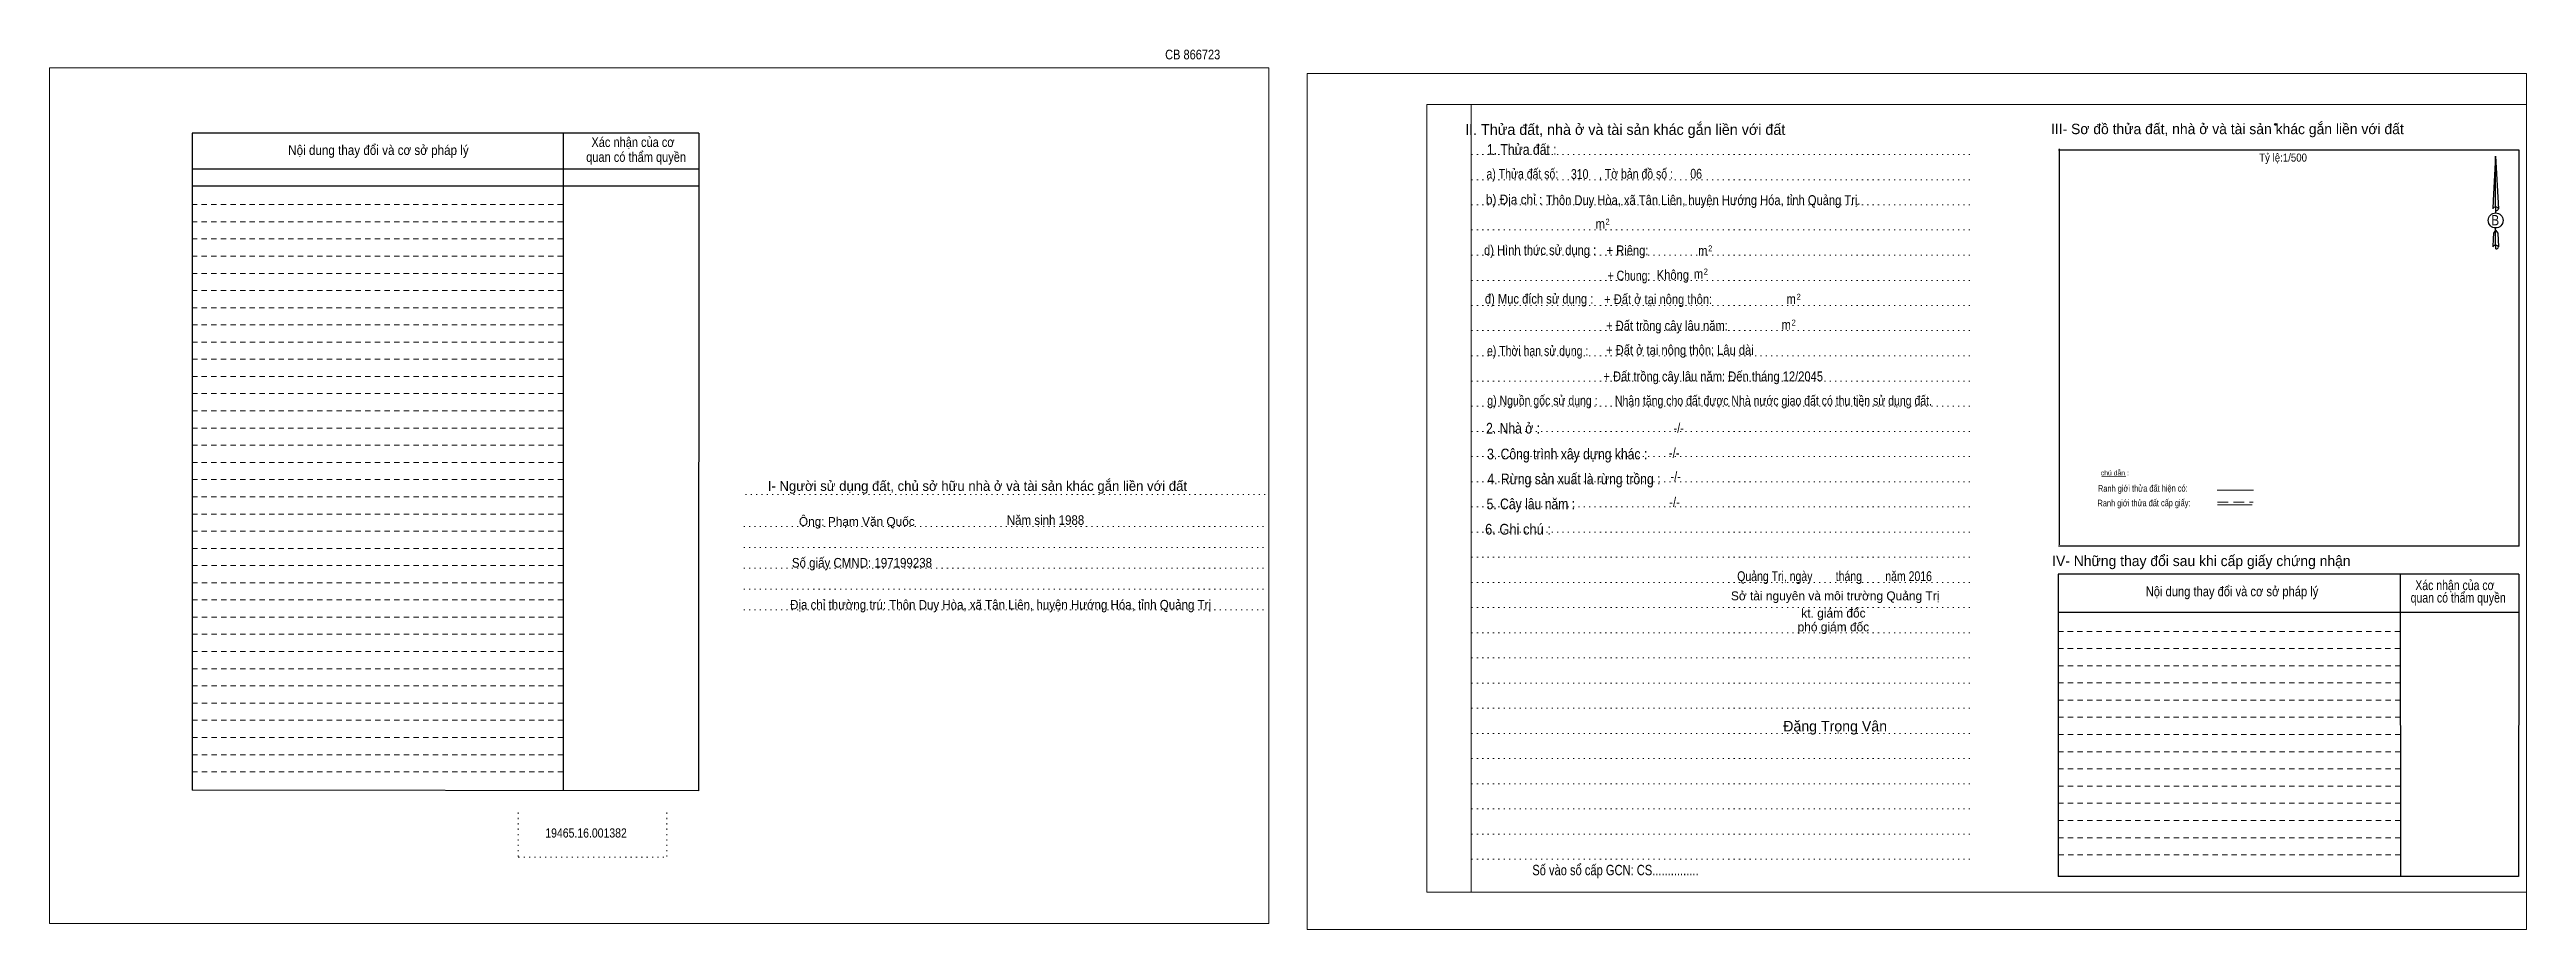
# Model space of a CAD drawing. Header units: metres. Extents: x 549058 to 549717, y 1838375 to 1838523.
# Drawn here: x 549058 to 549474.8, y 1838374.7 to 1838522.7 of the extents above; entities that cross this region are included whole.
import ezdxf
from ezdxf.enums import TextEntityAlignment as Align

# ---------------------------------------------------------------- set-up
doc = ezdxf.new("R2010")
doc.units = ezdxf.units.M
doc.header["$LTSCALE"] = 0.6
doc.header["$PDMODE"] = 32
doc.header["$PDSIZE"] = 0.3
for name, pattern in [('DOTTED', [1.5, 0.3, -1.2]), ('MEDIUM_DASHED', [4.5, 3, -1.5]), ('SHORT_DASHED', [2.7, 1.5, -1.2])]:
    doc.linetypes.add(name, pattern=pattern)
for name, color, linetype, lineweight in [('1', 7, 'DOTTED', 13), ('18', 7, 'Continuous', 25), ('2', 7, 'SHORT_DASHED', 13), ('28', 7, 'Continuous', 25), ('55', 7, 'Continuous', 13)]:
    doc.layers.add(name, color=color, linetype=linetype, lineweight=lineweight)
doc.layers.add('40', color=7, linetype='Continuous')
doc.layers.add('8', color=7, linetype='Continuous')

msp = doc.modelspace()

# ---------------------------------------------------------------- texts
at = {"layer": '18'}
for s, height, p in [('II. Thửa đất, nhà ở và tài sản khác gắn liền với đất', 1.8, (549323.16, 1838508.36)), ('Sở tài nguyên và môi trường Quảng Trị', 1.5, (549358.49, 1838430.04)), ('kt. giám đốc', 1.5, (549358.2, 1838427.14)), ('phó giám đốc', 1.5, (549358.19, 1838424.82)), ('Đặng Trọng Vân', 1.782, (549358.485, 1838407.98))]:
    msp.add_text(s, height=height, dxfattribs=at).set_placement(p, align=Align.CENTER)
for s, height, width, p in [('1. Thửa đất :', 1.8, 0.85, (549305.745, 1838505)), ('a) Thửa đất số:              , Tờ bản đồ số : ', 1.65, 0.8, (549315.74, 1838500.98)), ('06', 1.65, 0.8, (549335.1, 1838501)), ('b) Địa chỉ : ', 1.65, 0.9, (549304.73, 1838496.66)), (' Thôn Duy Hòa, xã Tân Liên, huyện Hướng Hóa, tỉnh Quảng Trị.', 1.65, 0.85, (549336.02, 1838496.56)), (' m', 1.65, 0.85, (549318.695, 1838492.56)), ('2', 1, 0.75, (549320.185, 1838493.26)), ('B', 1.728, 0.85, (549469.585, 1838493.14)), ('d) Hình thức sử dụng :', 1.65, 0.85, (549308.835, 1838488.14)), ('+ Riêng: ', 1.65, 0.85, (549323.805, 1838488.1)), (' m', 1.65, 0.85, (549335.955, 1838488.04)), ('2', 1, 0.75, (549337.465, 1838488.76)), ('       + Chung:', 1.65, 0.8, (549322.075, 1838483.86)), ('Không', 1.65, 0.85, (549331.175, 1838483.98)), (' m', 1.65, 0.85, (549335.215, 1838484.14)), ('2', 1, 0.75, (549336.725, 1838484.86)), ('đ) Mục đích sử dụng :', 1.65, 0.85, (549308.665, 1838479.96)), ('+ Đất ở tại nông thôn:', 1.65, 0.85, (549328.695, 1838479.88)), (' m', 1.65, 0.85, (549350.835, 1838479.92)), ('2', 1, 0.75, (549352.345, 1838480.62)), ('+ Đất trồng cây lâu năm:', 1.65, 0.85, (549330.18, 1838475.44)), (' m', 1.65, 0.85, (549349.995, 1838475.58)), ('2', 1, 0.75, (549351.505, 1838476.28)), ('e) Thời hạn sử dụng :', 1.65, 0.8, (549308.42, 1838471.2)), ('+ Đất ở tại nông thôn: Lâu dài', 1.65, 0.85, (549332.36, 1838471.34)), ('+ Đất trồng cây lâu năm: Đến tháng 12/2045', 1.65, 0.85, (549337.965, 1838466.9)), ('g) Nguồn gốc sử dụng :', 1.65, 0.8, (549309.22, 1838462.84)), ('Nhận tặng cho đất được Nhà nước giao đất có thu tiền sử dụng đất.', 1.65, 0.8, (549348.1, 1838462.82)), ('2. Nhà ở :', 1.8, 0.85, (549304.275, 1838458.1)), ('3. Công trình xây dựng khác :', 1.8, 0.85, (549313.39, 1838453.76)), ('4. Rừng sản xuất là rừng trồng :', 1.8, 0.85, (549314.525, 1838449.56)), ('5. Cây lâu năm :', 1.8, 0.85, (549307.27, 1838445.36)), ('6. Ghi chú :', 1.8, 0.9, (549305.115, 1838441.1)), ('Quảng Trị, ngày        tháng        năm 2016', 1.65, 0.8, (549358.395, 1838433.28)), ('19465.16.001382', 1.55, 0.85, (549148.26, 1838390.12)), ('Số vào sổ cấp GCN: CS...............', 1.75, 0.8, (549321.51, 1838383.78))]:
    msp.add_text(s, height=height, dxfattribs=dict(at, width=width)).set_placement(p, align=Align.CENTER)
at = {"layer": '2'}
for s, height, width, p in [('Xác nhận của cơ', 1.63, 0.85, (549156.155, 1838506.32)), ('Xác nhận của cơ', 1.63, 0.85, (549156.155, 1838506.32)), ('Nội dung thay đổi và cơ sở pháp lý', 1.63, 0.9, (549113.32, 1838504.98)), ('Nội dung thay đổi và cơ sở pháp lý', 1.63, 0.9, (549113.32, 1838504.98)), (' quan có thẩm quyền', 1.63, 0.85, (549156.425, 1838503.82)), (' quan có thẩm quyền', 1.63, 0.85, (549156.425, 1838503.82)), ('Tỷ lệ:1/500', 1.35, 0.9, (549433.88, 1838503.86))]:
    msp.add_text(s, height=height, dxfattribs=dict(at, width=width)).set_placement(p, align=Align.CENTER)
at = {"layer": '28'}
for s, height, p in [('III- Sơ đồ thửa đất, nhà ở và tài sản khác gắn liền với đất', 1.75, (549424.5, 1838508.48)), ('I- Người sử dụng đất, chủ sở hữu nhà ở và tài sản khác gắn liền với đất', 1.653, (549214.125, 1838448.46)), ('Ông: Phạm Văn Quốc', 1.49, (549193.83, 1838442.56)), ('IV- Những thay đổi sau khi cấp giấy chứng nhận', 1.75, (549420.125, 1838435.8))]:
    msp.add_text(s, height=height, dxfattribs=at).set_placement(p, align=Align.CENTER)
for s, height, width, p in [('-/-', 1.65, 0.85, (549332.155, 1838458.2)), ('-/-', 1.65, 0.85, (549331.395, 1838454.02)), ('-/-', 1.65, 0.85, (549331.655, 1838450.06)), ('-/-', 1.65, 0.85, (549331.455, 1838445.74)), ('Năm sinh 1988', 1.61, 0.9, (549225.59, 1838442.74)), ('Số giấy CMND: 197199238', 1.61, 0.9, (549194.695, 1838435.56)), ('Nội dung thay đổi và cơ sở pháp lý', 1.65, 0.85, (549425.29, 1838430.72)), ('Xác nhận của cơ', 1.65, 0.8, (549462.795, 1838431.76)), ('Địa chỉ thường trú: Thôn Duy Hòa, xã Tân Liên, huyện Hướng Hóa, tỉnh Quảng Trị', 1.61, 0.9, (549218.02, 1838428.5)), (' quan có thẩm quyền', 1.65, 0.8, (549463.105, 1838429.66))]:
    msp.add_text(s, height=height, dxfattribs=dict(at, width=width)).set_placement(p, align=Align.CENTER)
at = {"layer": '40', "width": 0.85}
msp.add_text('CB 866723', height=1.63, dxfattribs=at).set_placement((549250.36, 1838521.06), align=Align.CENTER)
at = {"layer": '55', "width": 0.8}
for s, height, p in [('Ranh giới thửa đất hiện có:', 1.128, (549410.2687, 1838448.3175)), ('Ranh giới thửa đất cấp giấy:', 1.123, (549410.4687, 1838445.8581))]:
    msp.add_text(s, height=height, rotation=0.135, dxfattribs=at).set_placement(p, align=Align.CENTER)
at = {"layer": '55'}
msp.add_text('chú dẫn :', height=0.8279, rotation=359.974, dxfattribs=at).set_placement((549405.5598, 1838451.0589), align=Align.CENTER)
at = {"layer": '8', "width": 0.8}
msp.add_text('310', height=1.65, dxfattribs=at).set_placement((549315.49, 1838500.94), align=Align.CENTER)

# ---------------------------------------------------------------- linework, layer by layer
at = {"layer": '1', "linetype": 'Continuous'}
for p, q in [((549289.74, 1838513.46), (549474.84, 1838513.46)), ((549289.74, 1838513.46), (549289.74, 1838380.96)), ((549474.84, 1838513.46), (549474.84, 1838379.84)), ((549289.74, 1838380.96), (549474.84, 1838380.96))]:
    msp.add_line(p, q, dxfattribs=at)
at = {"layer": '1'}
for p, q in [((549297.24, 1838513.46), (549297.24, 1838380.96)), ((549297.24, 1838513.46), (549297.24, 1838380.96)), ((549297.3, 1838505.06), (549381.84, 1838505.06)), ((549297.3, 1838500.82), (549381.84, 1838500.82)), ((549297.3, 1838496.58), (549381.84, 1838496.58)), ((549297.3, 1838492.36), (549381.84, 1838492.36)), ((549297.3, 1838488.12), (549381.84, 1838488.12)), ((549297.3, 1838483.88), (549381.84, 1838483.88)), ((549297.3, 1838479.64), (549381.84, 1838479.64)), ((549297.3, 1838475.42), (549381.84, 1838475.42)), ((549297.3, 1838471.16), (549381.84, 1838471.16)), ((549297.3, 1838466.94), (549381.84, 1838466.94)), ((549297.3, 1838462.7), (549381.84, 1838462.7)), ((549297.3, 1838458.46), (549381.84, 1838458.46)), ((549297.3, 1838454.22), (549381.84, 1838454.22)), ((549297.3, 1838450), (549381.84, 1838450)), ((549175.08, 1838447.84), (549263.14, 1838447.84)), ((549297.3, 1838445.76), (549381.84, 1838445.76)), ((549174.8, 1838442.44), (549262.84, 1838442.44)), ((549297.3, 1838441.52), (549381.84, 1838441.52)), ((549174.8, 1838438.94), (549262.84, 1838438.94)), ((549297.3, 1838437.28), (549381.84, 1838437.28)), ((549174.8, 1838435.44), (549262.84, 1838435.44)), ((549297.3, 1838433.04), (549381.84, 1838433.04)), ((549174.8, 1838431.94), (549262.84, 1838431.94)), ((549174.8, 1838428.44), (549262.84, 1838428.44)), ((549297.3, 1838428.82), (549381.84, 1838428.82)), ((549297.3, 1838424.58), (549381.84, 1838424.58)), ((549297.3, 1838420.34), (549381.84, 1838420.34)), ((549297.3, 1838416.1), (549381.84, 1838416.1)), ((549297.3, 1838411.88), (549381.84, 1838411.88)), ((549297.3, 1838407.64), (549381.84, 1838407.64)), ((549297.3, 1838403.4), (549381.84, 1838403.4)), ((549297.3, 1838399.16), (549381.84, 1838399.16)), ((549136.86, 1838394.32), (549136.86, 1838386.8)), ((549161.84, 1838394.32), (549161.84, 1838386.8)), ((549297.3, 1838394.94), (549381.84, 1838394.94)), ((549136.86, 1838386.8), (549161.84, 1838386.8)), ((549297.3, 1838390.7), (549381.84, 1838390.7)), ((549297.3, 1838386.46), (549381.84, 1838386.46))]:
    msp.add_line(p, q, dxfattribs=at)
at = {"layer": '1', "linetype": 'Continuous'}
for points in [[(549057.96, 1838375.66), (549263.16, 1838375.66), (549263.16, 1838519.66), (549057.96, 1838519.66)], [(549057.96, 1838519.66), (549263.16, 1838519.66), (549263.16, 1838375.66), (549057.96, 1838375.66)], [(549057.96, 1838375.66), (549263.16, 1838375.66), (549263.16, 1838519.66), (549057.96, 1838519.66)], [(549269.64, 1838374.66), (549474.84, 1838374.66), (549474.84, 1838518.66), (549269.64, 1838518.66)], [(549297.24, 1838513.46), (549474.84, 1838513.46), (549474.84, 1838380.96), (549297.24, 1838380.96)]]:
    msp.add_lwpolyline(points, close=True, dxfattribs=at)
at = {"layer": '18'}
for p, q in [((549469.64, 1838504.76), (549470.12, 1838495.92)), ((549469.64, 1838504.76), (549470.12, 1838495.92)), ((549469.64, 1838504.76), (549470.12, 1838495.92)), ((549469.26, 1838497.3), (549469.18, 1838495.94)), ((549469.64, 1838496.22), (549469.64, 1838495.88)), ((549469.64, 1838495.88), (549469.64, 1838495.62)), ((549469.64, 1838495.62), (549469.64, 1838495.28)), ((549469.64, 1838495.62), (549469.64, 1838495.28)), ((549469.64, 1838495.62), (549469.64, 1838495.28)), ((549470.12, 1838495.92), (549470.12, 1838495.94)), ((549469.64, 1838492.3), (549469.64, 1838492.7)), ((549469.64, 1838492.3), (549469.64, 1838492.7)), ((549469.64, 1838492.3), (549469.64, 1838492.7)), ((549469.64, 1838492.3), (549470, 1838491.82)), ((549469.64, 1838492.3), (549470, 1838491.82)), ((549469.64, 1838492.3), (549470, 1838491.82)), ((549470, 1838491.82), (549470.12, 1838489.5)), ((549470, 1838491.82), (549470.12, 1838489.5)), ((549470, 1838491.82), (549470.12, 1838489.5)), ((549469.64, 1838489.8), (549469.64, 1838489.46)), ((549469.64, 1838489.46), (549469.64, 1838489.2)), ((549470.12, 1838489.5), (549470.12, 1838489.52))]:
    msp.add_line(p, q, dxfattribs=at)
for points in [[(549469.64, 1838496.22), (549469.64, 1838504.76), (549469.26, 1838497.3)], [(549469.64, 1838489.8), (549469.64, 1838492.3), (549469.32, 1838491.82), (549469.26, 1838490.88), (549469.18, 1838489.52)]]:
    msp.add_lwpolyline(points, dxfattribs=at)
msp.add_ellipse((549469.6586, 1838493.9547), major_axis=(0, 1.258), ratio=0.983453, dxfattribs=at)
for centre, start_param, end_param in [((549469.659, 1838495.8932), 1.57079633, 3.07445202), ((549469.659, 1838495.8932), 0.06714063, 1.57079633), ((549469.659, 1838495.8932), 4.71238898, 6.28318531), ((549469.659, 1838489.4727), 2.49106941, 3.07427841), ((549469.659, 1838489.4727), 1.57079633, 2.49106941), ((549469.659, 1838489.4727), 0.06714063, 1.57079633), ((549469.659, 1838489.4727), 4.71238898, 6.28318531)]:
    msp.add_ellipse(centre, major_axis=(0.4535, 0), ratio=0.655448, start_param=start_param, end_param=end_param, dxfattribs=at)
at = {"layer": '2', "linetype": 'Continuous', "lineweight": 25}
for p, q in [((549167.22, 1838508.62), (549081.96, 1838508.62)), ((549081.96, 1838508.62), (549081.96, 1838398.1)), ((549144.38, 1838508.62), (549144.42, 1838398.02)), ((549167.22, 1838502.58), (549082.06, 1838502.58)), ((549167.22, 1838499.7), (549082.06, 1838499.7))]:
    msp.add_line(p, q, dxfattribs=at)
at = {"layer": '2'}
for p, q in [((549144.38, 1838496.64), (549081.94, 1838496.64)), ((549144.38, 1838493.74), (549081.94, 1838493.74)), ((549144.38, 1838493.74), (549081.96, 1838493.74)), ((549144.38, 1838490.84), (549081.96, 1838490.84)), ((549144.38, 1838487.96), (549081.96, 1838487.96)), ((549144.38, 1838485.06), (549081.96, 1838485.06)), ((549144.38, 1838482.16), (549081.96, 1838482.16)), ((549144.38, 1838479.28), (549081.96, 1838479.28)), ((549144.4, 1838476.38), (549081.96, 1838476.38)), ((549144.4, 1838473.5), (549081.96, 1838473.5)), ((549144.4, 1838470.6), (549081.96, 1838470.6)), ((549144.4, 1838467.7), (549081.96, 1838467.7)), ((549144.4, 1838464.82), (549081.96, 1838464.82)), ((549144.4, 1838461.92), (549081.96, 1838461.92)), ((549144.4, 1838459.02), (549081.96, 1838459.02)), ((549144.4, 1838456.14), (549081.96, 1838456.14)), ((549144.4, 1838453.24), (549081.96, 1838453.24)), ((549144.4, 1838450.36), (549081.96, 1838450.36)), ((549144.4, 1838447.46), (549081.96, 1838447.46)), ((549144.4, 1838444.56), (549081.96, 1838444.56)), ((549144.4, 1838441.68), (549081.96, 1838441.68)), ((549144.4, 1838438.78), (549081.96, 1838438.78)), ((549144.42, 1838435.88), (549081.96, 1838435.88)), ((549144.42, 1838433), (549081.96, 1838433)), ((549144.42, 1838430.1), (549081.96, 1838430.1)), ((549144.42, 1838427.2), (549081.96, 1838427.2)), ((549144.42, 1838424.32), (549081.96, 1838424.32)), ((549144.42, 1838421.42), (549081.96, 1838421.42)), ((549453.6, 1838421.92), (549396.04, 1838421.92)), ((549144.42, 1838418.54), (549081.96, 1838418.54)), ((549453.62, 1838419.04), (549396.04, 1838419.04)), ((549453.62, 1838416.14), (549396.04, 1838416.14)), ((549144.42, 1838415.64), (549081.96, 1838415.64)), ((549144.42, 1838412.74), (549081.96, 1838412.74)), ((549453.62, 1838413.24), (549396.04, 1838413.24)), ((549144.42, 1838409.86), (549081.96, 1838409.86)), ((549453.62, 1838410.36), (549396.04, 1838410.36)), ((549453.62, 1838407.46), (549396.04, 1838407.46)), ((549144.42, 1838406.96), (549081.96, 1838406.96)), ((549144.42, 1838404.06), (549081.96, 1838404.06)), ((549453.62, 1838404.56), (549396.04, 1838404.56)), ((549144.42, 1838401.18), (549081.96, 1838401.18)), ((549453.64, 1838401.68), (549396.04, 1838401.68)), ((549453.64, 1838398.78), (549396.04, 1838398.78)), ((549453.64, 1838395.9), (549396.04, 1838395.9)), ((549453.64, 1838393), (549396.04, 1838393)), ((549453.64, 1838390.1), (549396.04, 1838390.1)), ((549453.66, 1838387.22), (549396.04, 1838387.22))]:
    msp.add_line(p, q, dxfattribs=at)
at = {"layer": '2', "linetype": 'Continuous', "lineweight": 25}
msp.add_lwpolyline([(549167.22, 1838508.62), (549167.18, 1838397.98), (549081.96, 1838398.1)], dxfattribs=at)
at = {"layer": '28'}
for p, q in [((549396.18, 1838506.02), (549396.18, 1838439.38)), ((549473.62, 1838439.16), (549396.1, 1838439.16)), ((549453.6, 1838434.46), (549453.66, 1838383.58)), ((549473.56, 1838434.46), (549473.52, 1838383.58)), ((549473.54, 1838428), (549396.04, 1838428)), ((549473.52, 1838383.58), (549396.04, 1838383.58))]:
    msp.add_line(p, q, dxfattribs=at)
at = {"layer": '28', "linetype": 'SHORT_DASHED', "lineweight": 13}
msp.add_line((549453.6, 1838424.82), (549396.04, 1838424.82), dxfattribs=at)
at = {"layer": '28'}
for points in [[(549473.62, 1838439.16), (549473.62, 1838505.8), (549396.1, 1838505.8)], [(549473.56, 1838434.46), (549396.04, 1838434.46), (549396.04, 1838383.58)]]:
    msp.add_lwpolyline(points, dxfattribs=at)
msp.add_point((549432.58, 1838510.12), dxfattribs=at)
at = {"layer": '55'}
for p, q in [((549403.4, 1838450.86), (549407.44, 1838450.92)), ((549422.78, 1838448.6), (549428.88, 1838448.6)), ((549422.84, 1838446.12), (549428.7, 1838446.12)), ((549422.84, 1838446.12), (549428.7, 1838446.12))]:
    msp.add_line(p, q, dxfattribs=at)
at = {"layer": '55', "linetype": 'MEDIUM_DASHED'}
msp.add_line((549422.84, 1838446.56), (549428.84, 1838446.56), dxfattribs=at)

msp.set_redraw_order([(e.dxf.handle, doc.entitydb.next_handle()) for e in msp.query("TEXT MTEXT ATTDEF DIMENSION ARC_DIMENSION")])  # texts and dimensions are drawn at this point

doc.saveas('drawing.dxf')
